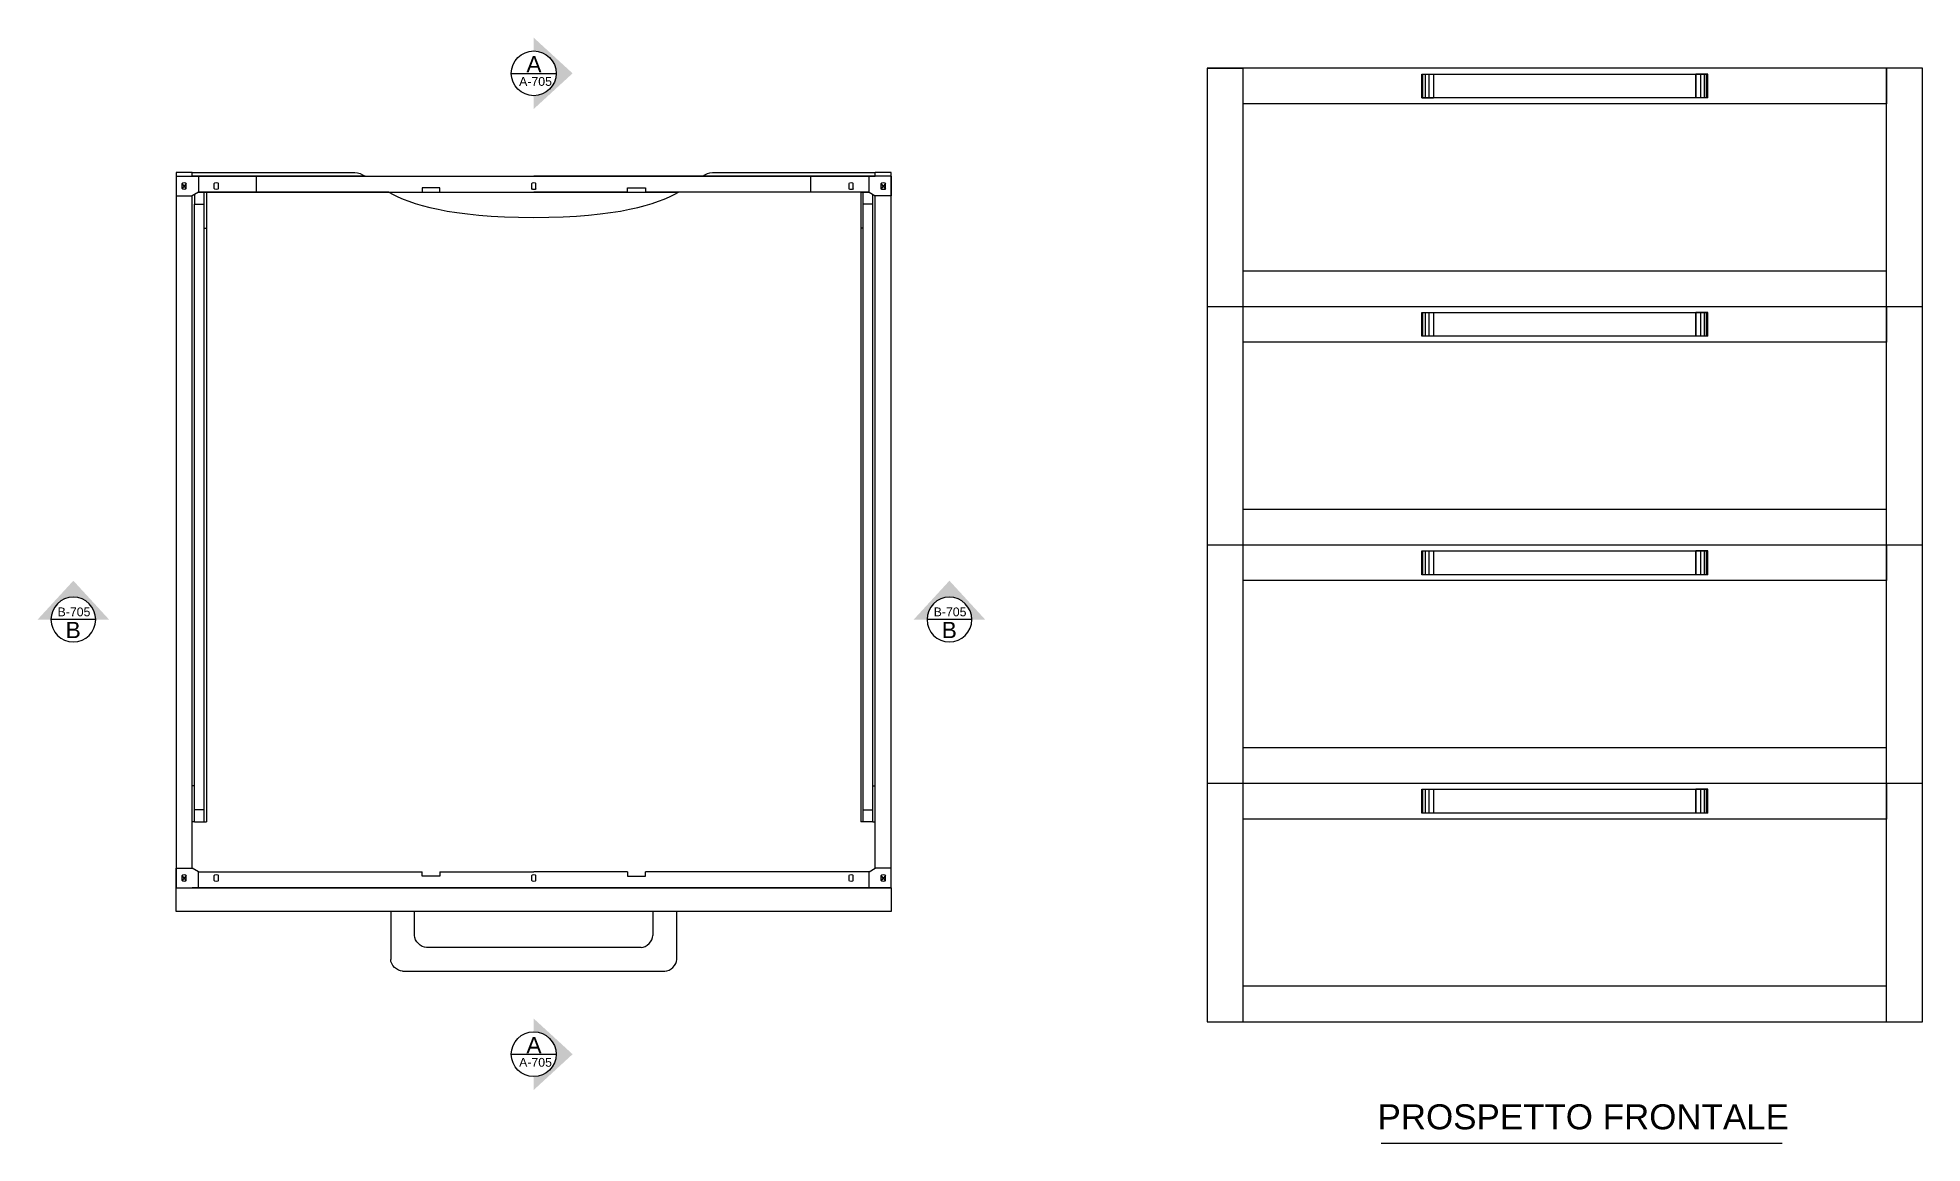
# Model space of a CAD drawing. Header units: millimetres. Extents: x 1505 to 3782, y 1569 to 3456.
# Drawn here: x 3043.1 to 3201.2, y 2211.6 to 2304.3 of the extents above; entities that cross this region are included whole.
import ezdxf
from ezdxf.enums import TextEntityAlignment as Align

# ---------------------------------------------------------------- set-up
doc = ezdxf.new("R2010")
doc.units = ezdxf.units.MM
doc.linetypes.add('CENTERX2', pattern=[4, 2.5, -0.5, 0.5, -0.5])
for name, color, linetype, lineweight in [('A-FURN', 8, 'Continuous', 18), ('G-ANNO-DIM', 3, 'Continuous', 18), ('meccanismi', 4, 'Continuous', 18), ('viti', 2, 'Continuous', 18)]:
    doc.layers.add(name, color=color, linetype=linetype, lineweight=lineweight)
doc.styles.add('ARIAL', font='arial.ttf')
doc.styles.add('underline', font='arial.ttf')

msp = doc.modelspace()

# ---------------------------------------------------------------- texts
at = {"layer": 'G-ANNO-DIM', "style": 'underline'}
msp.add_text('PROSPETTO FRONTALE', height=2.0979, dxfattribs=at).set_placement((3155.52, 2212.74))
at = {"layer": 'G-ANNO-DIM', "style": 'ARIAL'}
for tag, height, p in [('A', 1.37, (3084.75, 2302.09)), ('A-705', 0.738, (3084.88, 2300.65)), ('A', 1.37, (3084.75, 2219.8)), ('A-705', 0.738, (3084.88, 2218.36))]:
    msp.add_attdef(tag, text='', height=height, dxfattribs=at).set_placement(p, align=Align.MIDDLE_CENTER)

# ---------------------------------------------------------------- blocks, each defined once
blk = doc.blocks.new('section plan')
h = blk.add_hatch(color=256)
h.dxf.hatch_style = 1
h.paths.add_polyline_path([(56.9, 0.3), (46.3, 0.3, -1), (10.7, 0.3), (0.1, 0.3), (28.5, -30.6)])
blk.add_line((46.3, 0.3), (10.7, 0.3))
blk.add_circle((28.5, 0.3), 17.8)
at = {"style": 'ARIAL'}
for tag, height, p in [('A', 13, (28.4, 8.6)), ('A-301', 7, (29, -5.7))]:
    blk.add_attdef(tag, text='', height=height, dxfattribs=at).set_placement(p, align=Align.MIDDLE_CENTER)

# ---------------------------------------------------------------- hatches: boundary and pattern name
at = {"layer": 'G-ANNO-DIM'}
h = msp.add_hatch(color=256, dxfattribs=at)
h.dxf.hatch_style = 1
h.paths.add_polyline_path([(3084.73, 2304.32), (3084.73, 2303.2, -1), (3084.73, 2299.45), (3084.73, 2298.34), (3087.99, 2301.33)])
h = msp.add_hatch(color=256, dxfattribs=at)
h.dxf.hatch_style = 1
h.paths.add_polyline_path([(3084.73, 2222.03), (3084.73, 2220.91, -1), (3084.73, 2217.16), (3084.73, 2216.04), (3087.99, 2219.04)])

# ---------------------------------------------------------------- linework, layer by layer
at = {"layer": 'A-FURN'}
for p, q in [((3159.23, 2299.27), (3159.23, 2301.27)), ((3159.23, 2301.27), (3160.23, 2301.27)), ((3159.33, 2299.27), (3159.33, 2301.27)), ((3159.53, 2301.27), (3159.53, 2299.27)), ((3159.53, 2301.27), (3159.83, 2301.27)), ((3159.83, 2301.27), (3159.83, 2299.27)), ((3160.23, 2301.27), (3160.23, 2299.27)), ((3182.23, 2301.27), (3182.23, 2299.27)), ((3183.23, 2301.27), (3182.23, 2301.27)), ((3182.93, 2301.27), (3182.63, 2301.27)), ((3182.63, 2301.27), (3182.63, 2299.27)), ((3182.93, 2301.27), (3182.93, 2299.27)), ((3183.13, 2299.27), (3183.13, 2301.27)), ((3183.23, 2299.27), (3183.23, 2301.27)), ((3198.23, 2281.77), (3198.23, 2301.77)), ((3183.23, 2299.27), (3159.23, 2299.27)), ((3159.23, 2299.27), (3160.23, 2299.27)), ((3159.23, 2299.27), (3159.33, 2299.27)), ((3183.23, 2299.27), (3182.23, 2299.27)), ((3183.23, 2299.27), (3183.13, 2299.27)), ((3054.73, 2293), (3054.73, 2233)), ((3056.08, 2293), (3054.73, 2293)), ((3056.08, 2293), (3069.73, 2293)), ((3056.08, 2292.7), (3056.08, 2293)), ((3070.59, 2292.7), (3056.08, 2292.7)), ((3113.38, 2292.7), (3098.88, 2292.7)), ((3099.73, 2293), (3113.38, 2293)), ((3113.38, 2292.7), (3113.38, 2293)), ((3114.73, 2293), (3113.38, 2293)), ((3114.73, 2233), (3114.73, 2293)), ((3056.08, 2234.65), (3056.08, 2291.05)), ((3072.58, 2291.35), (3056.61, 2291.35)), ((3112.86, 2291.35), (3096.88, 2291.35)), ((3113.38, 2234.65), (3113.38, 2291.05)), ((3141.23, 2281.77), (3141.23, 2261.77)), ((3141.23, 2281.77), (3144.23, 2281.77)), ((3144.23, 2281.77), (3144.23, 2261.77)), ((3198.23, 2261.77), (3198.23, 2281.77)), ((3201.23, 2261.77), (3201.23, 2281.77)), ((3159.23, 2279.27), (3159.23, 2281.27)), ((3159.23, 2281.27), (3160.23, 2281.27)), ((3159.33, 2279.27), (3159.33, 2281.27)), ((3159.53, 2281.27), (3159.53, 2279.27)), ((3159.53, 2281.27), (3159.83, 2281.27)), ((3159.83, 2281.27), (3159.83, 2279.27)), ((3160.23, 2281.27), (3160.23, 2279.27)), ((3182.23, 2281.27), (3182.23, 2279.27)), ((3183.23, 2281.27), (3182.23, 2281.27)), ((3182.93, 2281.27), (3182.63, 2281.27)), ((3182.63, 2281.27), (3182.63, 2279.27)), ((3182.93, 2281.27), (3182.93, 2279.27)), ((3183.13, 2279.27), (3183.13, 2281.27)), ((3183.23, 2279.27), (3183.23, 2281.27)), ((3183.23, 2279.27), (3159.23, 2279.27)), ((3183.23, 2279.27), (3182.23, 2279.27)), ((3183.23, 2279.27), (3183.13, 2279.27)), ((3144.23, 2264.77), (3198.23, 2264.77)), ((3141.23, 2261.77), (3201.23, 2261.77)), ((3141.23, 2261.77), (3141.23, 2241.77)), ((3141.23, 2261.77), (3144.23, 2261.77)), ((3144.23, 2261.77), (3144.23, 2241.77)), ((3159.23, 2259.27), (3159.23, 2261.27)), ((3159.23, 2261.27), (3160.23, 2261.27)), ((3159.33, 2259.27), (3159.33, 2261.27)), ((3159.53, 2261.27), (3159.53, 2259.27)), ((3159.53, 2261.27), (3159.83, 2261.27)), ((3159.83, 2261.27), (3159.83, 2259.27)), ((3160.23, 2261.27), (3160.23, 2259.27)), ((3182.23, 2261.27), (3182.23, 2259.27)), ((3183.23, 2261.27), (3182.23, 2261.27)), ((3182.93, 2261.27), (3182.63, 2261.27)), ((3182.63, 2261.27), (3182.63, 2259.27)), ((3182.93, 2261.27), (3182.93, 2259.27)), ((3183.13, 2259.27), (3183.13, 2261.27)), ((3183.23, 2259.27), (3183.23, 2261.27)), ((3198.23, 2241.77), (3198.23, 2261.77)), ((3198.23, 2261.77), (3198.23, 2258.77)), ((3201.23, 2241.77), (3201.23, 2261.77)), ((3198.23, 2258.77), (3144.23, 2258.77)), ((3183.23, 2259.27), (3159.23, 2259.27)), ((3183.23, 2259.27), (3182.23, 2259.27)), ((3183.23, 2259.27), (3183.13, 2259.27)), ((3144.23, 2244.77), (3198.23, 2244.77)), ((3141.23, 2241.77), (3201.23, 2241.77)), ((3141.23, 2241.77), (3141.23, 2221.77)), ((3141.23, 2241.77), (3144.23, 2241.77)), ((3144.23, 2241.77), (3144.23, 2221.77)), ((3159.23, 2239.27), (3159.23, 2241.27)), ((3159.23, 2241.27), (3160.23, 2241.27)), ((3159.33, 2239.27), (3159.33, 2241.27)), ((3159.53, 2241.27), (3159.83, 2241.27)), ((3159.53, 2241.27), (3159.53, 2239.27)), ((3159.83, 2241.27), (3159.83, 2239.27)), ((3160.23, 2241.27), (3160.23, 2239.27)), ((3182.23, 2241.27), (3182.23, 2239.27)), ((3183.23, 2241.27), (3182.23, 2241.27)), ((3182.93, 2241.27), (3182.63, 2241.27)), ((3182.63, 2241.27), (3182.63, 2239.27)), ((3182.93, 2241.27), (3182.93, 2239.27)), ((3183.13, 2239.27), (3183.13, 2241.27)), ((3183.23, 2239.27), (3183.23, 2241.27)), ((3198.23, 2221.77), (3198.23, 2241.77)), ((3198.23, 2241.77), (3198.23, 2238.77)), ((3201.23, 2221.77), (3201.23, 2241.77)), ((3183.23, 2239.27), (3159.23, 2239.27)), ((3183.23, 2239.27), (3182.23, 2239.27)), ((3183.23, 2239.27), (3183.13, 2239.27)), ((3198.23, 2238.77), (3144.23, 2238.77)), ((3113.38, 2233), (3056.23, 2233)), ((3072.73, 2231), (3072.73, 2227)), ((3074.73, 2231), (3072.73, 2231)), ((3074.73, 2229), (3074.73, 2231)), ((3094.73, 2231), (3094.73, 2229)), ((3096.73, 2231), (3094.73, 2231)), ((3096.73, 2227), (3096.73, 2231)), ((3093.73, 2228), (3075.73, 2228)), ((3073.73, 2226), (3095.73, 2226)), ((3144.23, 2224.77), (3198.23, 2224.77)), ((3141.23, 2221.77), (3201.23, 2221.77))]:
    msp.add_line(p, q, dxfattribs=at)
for points in [[(3141.23, 2301.77), (3141.23, 2281.77), (3201.23, 2281.77), (3201.23, 2301.77), (3141.23, 2301.77), (3144.23, 2301.77), (3144.23, 2281.77)], [(3198.23, 2301.77), (3198.23, 2298.77), (3144.23, 2298.77)], [(3159.23, 2301.27), (3183.23, 2301.27)], [(3182.23, 2299.27), (3182.23, 2301.27)], [(3182.23, 2299.27), (3182.23, 2301.27)], [(3182.23, 2299.27), (3182.23, 2301.27)], [(3056.08, 2292.7), (3056.08, 2293)], [(3113.38, 2292.7), (3113.38, 2293)], [(3056.08, 2234.65), (3056.08, 2291.05)], [(3113.38, 2234.65), (3113.38, 2291.05)], [(3144.23, 2284.77), (3198.23, 2284.77)], [(3198.23, 2281.77), (3198.23, 2278.77), (3144.23, 2278.77)], [(3159.23, 2281.27), (3183.23, 2281.27)], [(3182.23, 2279.27), (3182.23, 2281.27)], [(3182.23, 2279.27), (3182.23, 2281.27)], [(3182.23, 2279.27), (3182.23, 2281.27)], [(3159.23, 2261.27), (3183.23, 2261.27)], [(3182.23, 2259.27), (3182.23, 2261.27)], [(3182.23, 2259.27), (3182.23, 2261.27)], [(3182.23, 2259.27), (3182.23, 2261.27)], [(3159.23, 2241.27), (3183.23, 2241.27)], [(3182.23, 2239.27), (3182.23, 2241.27)], [(3182.23, 2239.27), (3182.23, 2241.27)], [(3182.23, 2239.27), (3182.23, 2241.27)], [(3054.73, 2233), (3056.08, 2233)], [(3113.38, 2233), (3056.08, 2233)], [(3114.73, 2233), (3113.38, 2233)]]:
    msp.add_lwpolyline(points, dxfattribs=at)
msp.add_lwpolyline([(3054.73, 2231), (3054.73, 2233), (3114.73, 2233), (3114.73, 2231)], close=True, dxfattribs=at)
for points in [[(3069.73, 2293), (3070.04, 2293), (3070.3, 2292.89), (3070.59, 2292.7)], [(3072.58, 2291.35), (3074.41, 2290.35), (3077.7, 2289.25), (3084.73, 2289.25)], [(3084.73, 2289.25), (3091.76, 2289.25), (3095.06, 2290.35), (3096.88, 2291.35)], [(3075.73, 2228), (3075.26, 2228), (3074.73, 2228.53), (3074.73, 2229)], [(3093.73, 2228), (3094.2, 2228), (3094.73, 2228.53), (3094.73, 2229)], [(3073.73, 2226), (3073.26, 2226), (3072.73, 2226.53), (3072.73, 2227)], [(3095.73, 2226), (3096.2, 2226), (3096.73, 2226.53), (3096.73, 2227)]]:
    msp.add_open_spline(points, degree=3, dxfattribs=at)
msp.add_open_spline([(3098.88, 2292.7), (3099.16, 2292.89), (3099.43, 2293), (3099.73, 2293), (3099.73, 2293), (3099.73, 2293), (3099.73, 2293), (3099.73, 2293), (3099.73, 2293), (3099.73, 2293)], degree=3, knots=[5.843098, 5.843098, 5.843098, 5.843098, 7.071068, 7.071068, 7.071068, 7.071074, 7.071074, 7.071074, 7.071154, 7.071154, 7.071154, 7.071154], dxfattribs=at)
at = {"layer": 'G-ANNO-DIM'}
for p, q in [((3082.86, 2301.33), (3086.61, 2301.33)), ((3082.86, 2219.04), (3086.61, 2219.04)), ((3155.82, 2211.57), (3189.47, 2211.57))]:
    msp.add_line(p, q, dxfattribs=at)
for centre in [(3084.73, 2301.33), (3084.73, 2219.04)]:
    msp.add_circle(centre, 1.88, dxfattribs=at)
at = {"layer": 'meccanismi'}
for p, q in [((3054.73, 2292.7), (3054.73, 2291.05)), ((3054.73, 2292.7), (3084.73, 2292.7)), ((3056.08, 2292.7), (3113.38, 2292.7)), ((3061.48, 2291.35), (3061.48, 2292.7)), ((3114.73, 2292.7), (3084.73, 2292.7)), ((3107.98, 2291.35), (3107.98, 2292.7)), ((3114.73, 2292.7), (3114.73, 2291.05)), ((3054.73, 2291.05), (3056.08, 2291.05)), ((3055.23, 2291.67), (3055.23, 2292.09)), ((3055.58, 2291.67), (3055.58, 2292.09)), ((3056.61, 2291.35), (3056.08, 2291.05)), ((3056.29, 2290.35), (3056.29, 2291.17)), ((3057.28, 2291.35), (3056.61, 2291.35)), ((3057.08, 2238.55), (3057.09, 2291.35)), ((3057.28, 2291.35), (3057.28, 2238.55)), ((3057.93, 2291.67), (3057.93, 2292.09)), ((3058.28, 2291.67), (3058.28, 2292.09)), ((3076.86, 2291.35), (3076.86, 2291.73)), ((3076.86, 2291.35), (3084.73, 2291.35)), ((3084.56, 2291.66), (3084.56, 2292.09)), ((3092.61, 2291.35), (3084.73, 2291.35)), ((3084.9, 2291.66), (3084.9, 2292.09)), ((3092.61, 2291.35), (3092.61, 2291.73)), ((3111.18, 2291.66), (3111.18, 2292.09)), ((3111.53, 2291.66), (3111.53, 2292.09)), ((3112.18, 2291.35), (3112.86, 2291.35)), ((3112.18, 2291.35), (3112.18, 2238.55)), ((3112.38, 2238.55), (3112.38, 2291.35)), ((3112.86, 2291.35), (3113.38, 2291.05)), ((3113.18, 2290.35), (3113.18, 2291.17)), ((3114.73, 2291.05), (3113.38, 2291.05)), ((3113.88, 2291.66), (3113.88, 2292.09)), ((3114.23, 2291.66), (3114.23, 2292.09)), ((3056.28, 2239.55), (3056.28, 2290.35)), ((3056.28, 2290.35), (3057.08, 2290.35)), ((3113.18, 2290.35), (3112.38, 2290.35)), ((3113.18, 2239.55), (3113.18, 2290.35)), ((3057.09, 2288.35), (3057.28, 2288.35)), ((3112.38, 2288.35), (3112.18, 2288.35)), ((3056.28, 2241.55), (3056.08, 2241.55)), ((3113.18, 2241.55), (3113.38, 2241.55)), ((3056.28, 2238.55), (3056.28, 2239.55)), ((3057.08, 2239.55), (3056.28, 2239.55)), ((3112.38, 2239.55), (3113.18, 2239.55)), ((3113.18, 2238.55), (3113.18, 2239.55)), ((3056.28, 2238.55), (3056.08, 2238.55)), ((3056.28, 2238.55), (3057.28, 2238.55)), ((3113.18, 2238.55), (3112.18, 2238.55)), ((3113.18, 2238.55), (3113.38, 2238.55)), ((3054.73, 2233), (3054.73, 2234.65)), ((3054.73, 2234.65), (3056.08, 2234.65)), ((3056.61, 2234.35), (3056.08, 2234.65)), ((3076.86, 2234.35), (3076.86, 2233.98)), ((3076.86, 2234.35), (3084.73, 2234.35)), ((3092.61, 2234.35), (3084.73, 2234.35)), ((3092.61, 2234.35), (3092.61, 2233.98)), ((3112.86, 2234.35), (3113.38, 2234.65)), ((3114.73, 2234.65), (3113.38, 2234.65)), ((3114.73, 2233), (3114.73, 2234.65)), ((3054.73, 2233), (3084.73, 2233)), ((3055.23, 2233.62), (3055.23, 2234.04)), ((3055.58, 2233.62), (3055.58, 2234.04)), ((3057.93, 2233.62), (3057.93, 2234.04)), ((3058.28, 2233.62), (3058.28, 2234.04)), ((3084.56, 2233.61), (3084.56, 2234.04)), ((3114.73, 2233), (3084.73, 2233)), ((3084.9, 2233.61), (3084.9, 2234.04)), ((3111.18, 2233.61), (3111.18, 2234.04)), ((3111.53, 2233.61), (3111.53, 2234.04)), ((3113.88, 2233.61), (3113.88, 2234.04)), ((3114.23, 2233.61), (3114.23, 2234.04))]:
    msp.add_line(p, q, dxfattribs=at)
for points in [[(3056.61, 2292.7), (3056.61, 2291.35), (3075.36, 2291.35)], [(3112.86, 2291.35), (3112.86, 2292.7)], [(3056.61, 2291.35), (3096.88, 2291.35)], [(3076.86, 2291.73), (3075.36, 2291.73), (3075.36, 2291.35)], [(3092.61, 2291.73), (3094.11, 2291.73), (3094.11, 2291.35)], [(3112.86, 2291.35), (3094.11, 2291.35)], [(3056.61, 2233), (3056.61, 2234.35), (3075.36, 2234.35)], [(3076.86, 2233.98), (3075.36, 2233.98), (3075.36, 2234.35)], [(3092.61, 2233.98), (3094.11, 2233.98), (3094.11, 2234.35)], [(3112.86, 2233), (3112.86, 2234.35), (3094.11, 2234.35)]]:
    msp.add_lwpolyline(points, dxfattribs=at)
for points in [[(3055.23, 2292.09), (3055.23, 2292.2), (3055.58, 2292.2), (3055.58, 2292.09)], [(3055.58, 2291.67), (3055.58, 2291.55), (3055.23, 2291.55), (3055.23, 2291.67)], [(3057.93, 2292.09), (3057.93, 2292.2), (3058.28, 2292.2), (3058.28, 2292.09)], [(3058.28, 2291.67), (3058.28, 2291.55), (3057.93, 2291.55), (3057.93, 2291.67)], [(3084.56, 2292.09), (3084.56, 2292.2), (3084.9, 2292.2), (3084.9, 2292.09)], [(3084.9, 2291.66), (3084.9, 2291.55), (3084.56, 2291.55), (3084.56, 2291.66)], [(3111.18, 2292.09), (3111.18, 2292.2), (3111.53, 2292.2), (3111.53, 2292.09)], [(3111.53, 2291.66), (3111.53, 2291.55), (3111.18, 2291.55), (3111.18, 2291.66)], [(3113.88, 2292.09), (3113.88, 2292.2), (3114.23, 2292.2), (3114.23, 2292.09)], [(3114.23, 2291.66), (3114.23, 2291.55), (3113.88, 2291.55), (3113.88, 2291.66)], [(3055.23, 2234.04), (3055.23, 2234.15), (3055.58, 2234.15), (3055.58, 2234.04)], [(3057.93, 2234.04), (3057.93, 2234.15), (3058.28, 2234.15), (3058.28, 2234.04)], [(3084.56, 2234.04), (3084.56, 2234.15), (3084.9, 2234.15), (3084.9, 2234.04)], [(3111.18, 2234.04), (3111.18, 2234.15), (3111.53, 2234.15), (3111.53, 2234.04)], [(3113.88, 2234.04), (3113.88, 2234.15), (3114.23, 2234.15), (3114.23, 2234.04)], [(3055.58, 2233.62), (3055.58, 2233.5), (3055.23, 2233.5), (3055.23, 2233.62)], [(3058.28, 2233.62), (3058.28, 2233.5), (3057.93, 2233.5), (3057.93, 2233.62)], [(3084.9, 2233.61), (3084.9, 2233.5), (3084.56, 2233.5), (3084.56, 2233.61)], [(3111.53, 2233.61), (3111.53, 2233.5), (3111.18, 2233.5), (3111.18, 2233.61)], [(3114.23, 2233.61), (3114.23, 2233.5), (3113.88, 2233.5), (3113.88, 2233.61)]]:
    msp.add_open_spline(points, degree=3, dxfattribs=at)
at = {"layer": 'viti'}
for p, q in [((3055.58, 2292.09), (3055.23, 2291.67)), ((3055.58, 2291.67), (3055.23, 2292.09)), ((3114.23, 2292.09), (3113.88, 2291.66)), ((3114.23, 2291.66), (3113.88, 2292.09)), ((3055.58, 2234.04), (3055.23, 2233.62)), ((3055.58, 2233.62), (3055.23, 2234.04)), ((3114.23, 2234.04), (3113.88, 2233.61)), ((3114.23, 2233.61), (3113.88, 2234.04))]:
    msp.add_line(p, q, dxfattribs=at)

# ---------------------------------------------------------------- block references
at = {"layer": 'G-ANNO-DIM', "linetype": 'CENTERX2', "ltscale": 5}
ref = msp.add_blockref('section plan', (3043.1, 2255.54), dxfattribs=dict(at, xscale=-0.1054453191810376, yscale=0.1054453191810376, zscale=0.1054453191810376, rotation=180))
ref.add_attrib('A-301', 'B-705', dxfattribs={"layer": '0', "ltscale": 5, "height": 0.738, "style": 'ARIAL'}).set_placement((3046.16, 2256.15), align=Align.MIDDLE_CENTER)
ref.add_attrib('A', 'B', dxfattribs={"layer": '0', "ltscale": 5, "height": 1.37, "style": 'ARIAL'}).set_placement((3046.09, 2254.63), align=Align.MIDDLE_CENTER)
ref = msp.add_blockref('section plan', (3116.6, 2255.54), dxfattribs=dict(at, xscale=-0.1054453191810376, yscale=0.1054453191810376, zscale=0.1054453191810376, rotation=180))
ref.add_attrib('A-301', 'B-705', dxfattribs={"layer": '0', "ltscale": 5, "height": 0.738, "style": 'ARIAL'}).set_placement((3119.66, 2256.15), align=Align.MIDDLE_CENTER)
ref.add_attrib('A', 'B', dxfattribs={"layer": '0', "ltscale": 5, "height": 1.37, "style": 'ARIAL'}).set_placement((3119.59, 2254.63), align=Align.MIDDLE_CENTER)

msp.set_redraw_order([(e.dxf.handle, doc.entitydb.next_handle()) for e in msp.query("TEXT MTEXT ATTDEF DIMENSION ARC_DIMENSION")])  # texts and dimensions are drawn at this point

doc.saveas('drawing.dxf')
